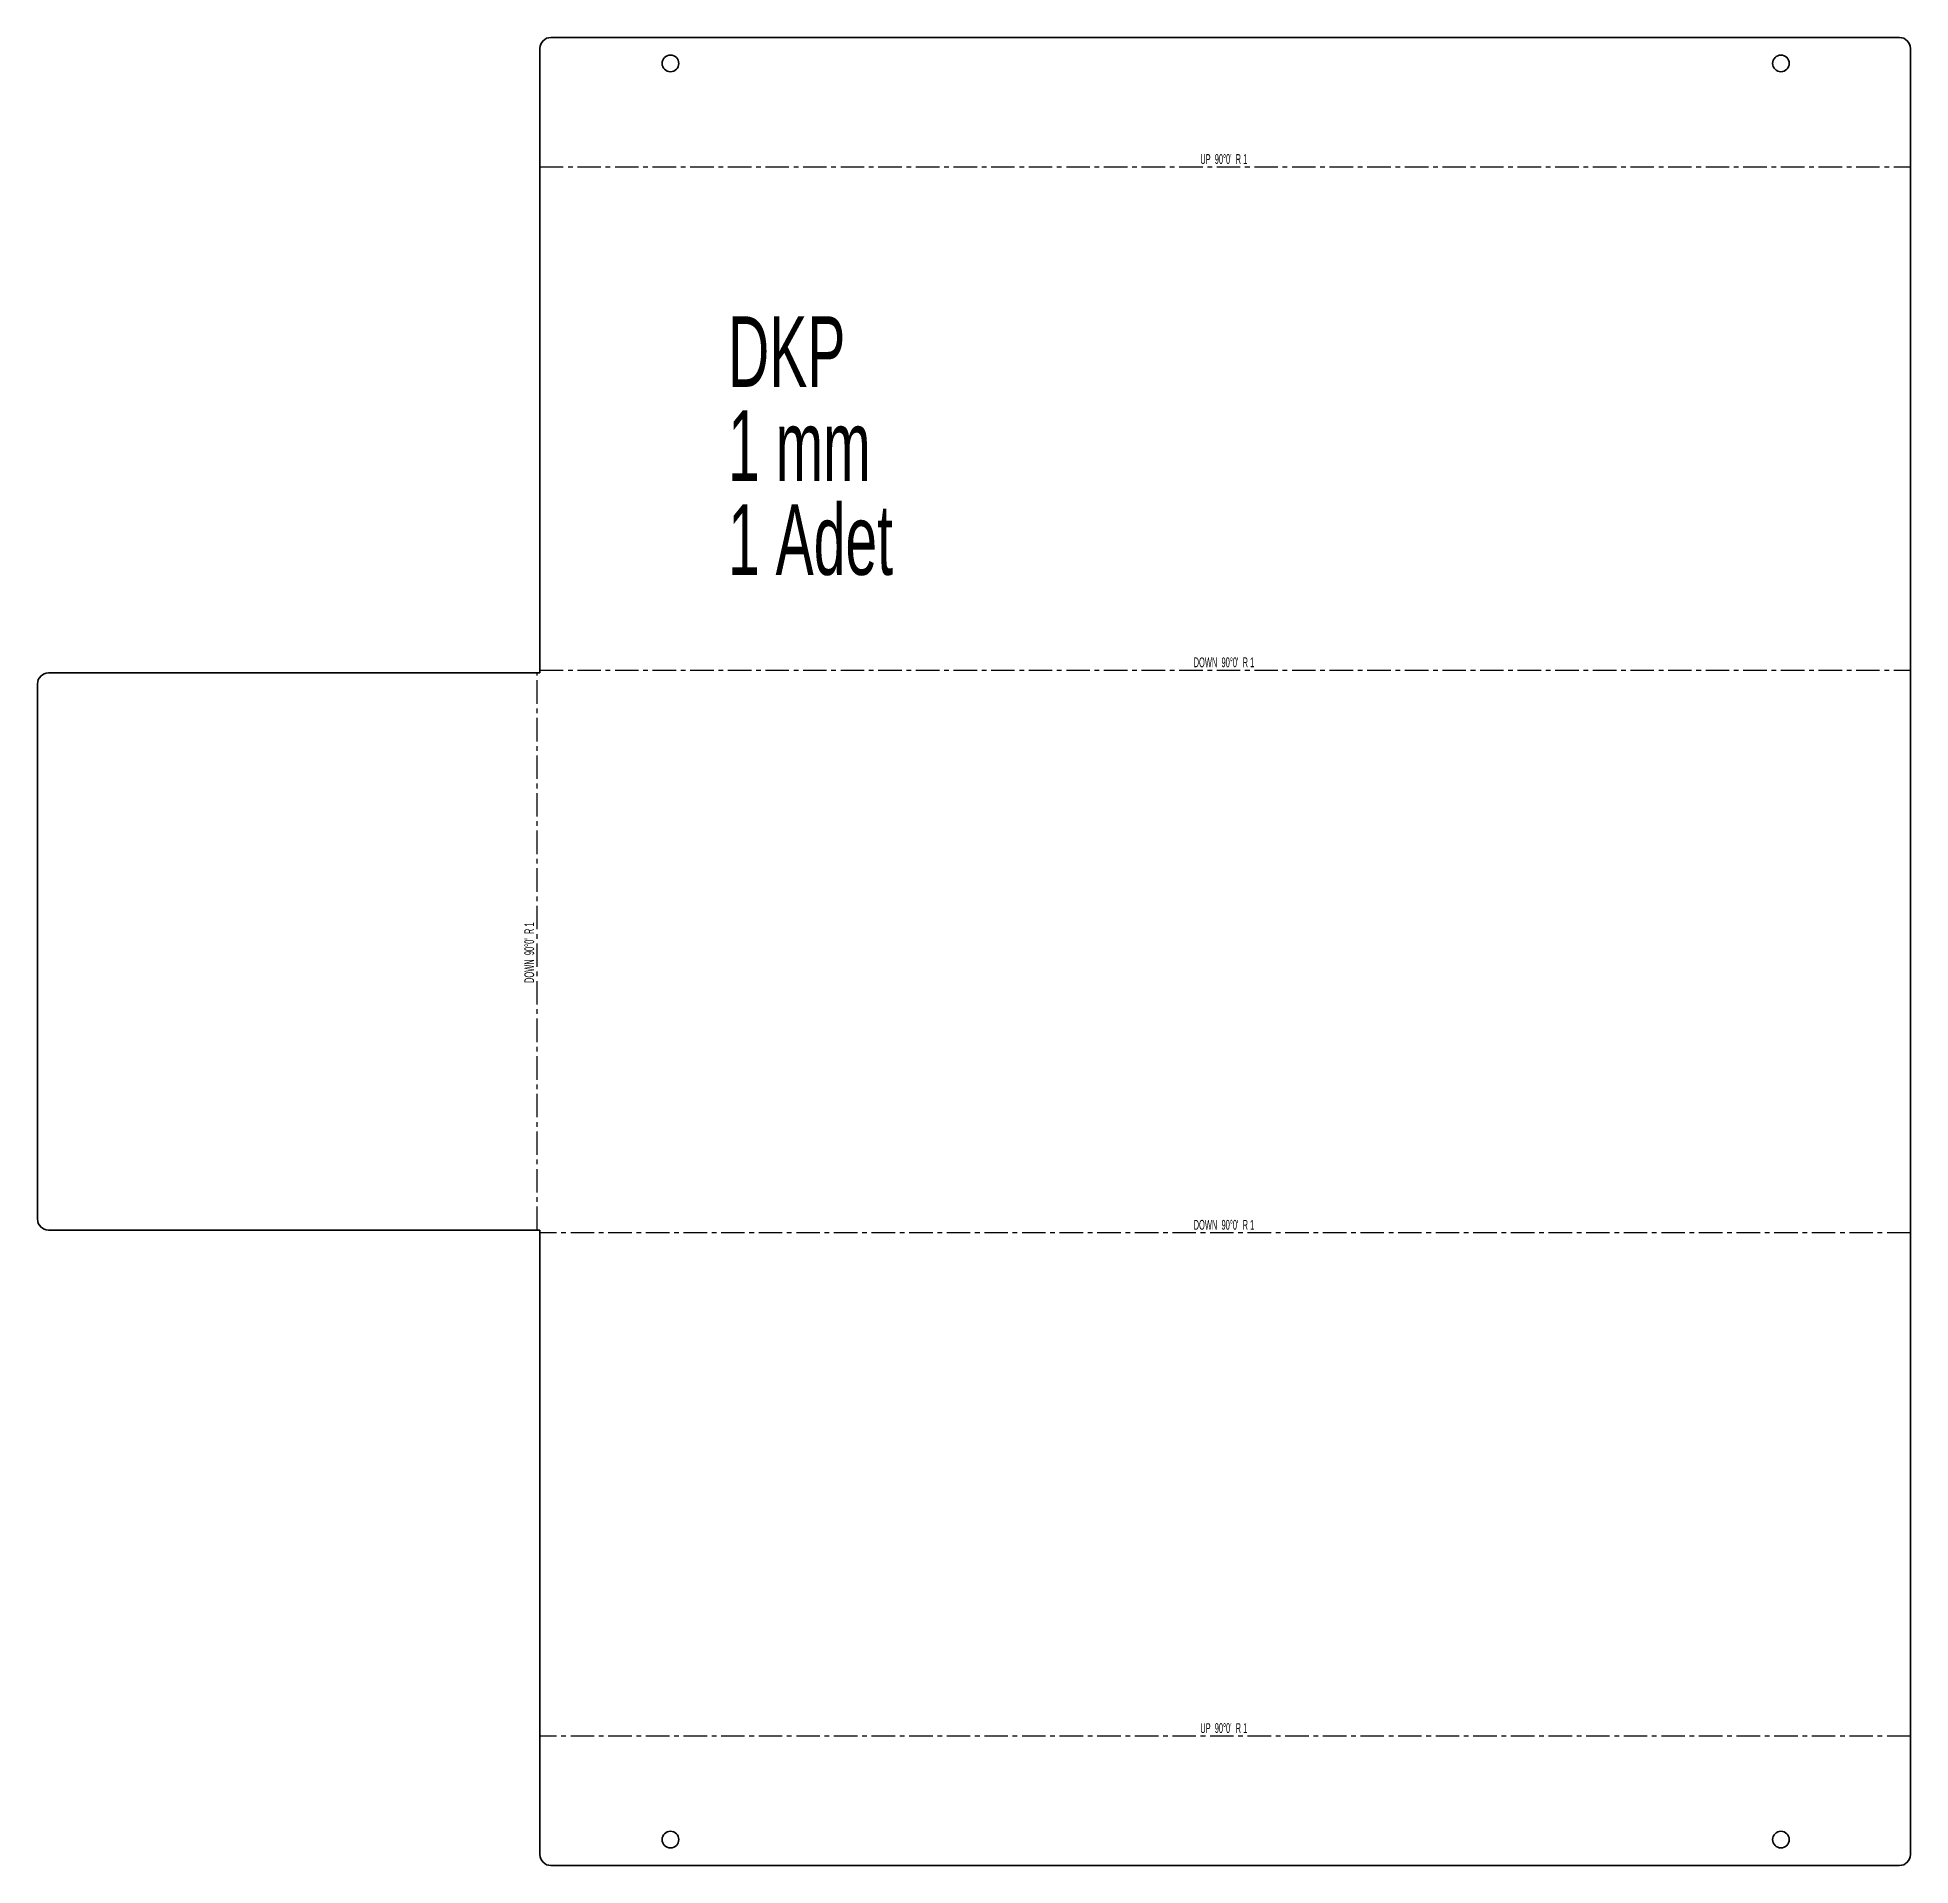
# Model space of a CAD drawing. Header units: millimetres. Extents: x -56 to 970, y -334 to 484.
# Drawn here: x 180 to 686, y -334 to 160 of the extents above; entities that cross this region are included whole.
import ezdxf

# ---------------------------------------------------------------- set-up
doc = ezdxf.new("R2010")
doc.units = ezdxf.units.MM
doc.linetypes.add('CENTER', pattern=[10.16, 6.35, -1.27, 1.27, -1.27])
doc.styles.add('SLDTEXTSTYLE0', font='TXT', dxfattribs={"width": 0.605})
doc.styles.add('SLDTEXTSTYLE1', font='TXT', dxfattribs={"width": 0.5675})
doc.styles.add('SLDTEXTSTYLE2', font='TXT', dxfattribs={"width": 0.572187})

msp = doc.modelspace()

# ---------------------------------------------------------------- texts
at = {"color": 7, "linetype": 'Continuous', "lineweight": 18, "char_height": 2.6458, "attachment_point": 2}
for s, insert, style in [("UP  90°0'  R 1", (500.58, 128.38), 'SLDTEXTSTYLE1'), ("DOWN  90°0'  R 1", (500.62, -7.62), 'SLDTEXTSTYLE2'), ("DOWN  90°0'  R 1", (500.62, -159.62), 'SLDTEXTSTYLE2'), ("UP  90°0'  R 1", (500.58, -295.62), 'SLDTEXTSTYLE1')]:
    msp.add_mtext(s, dxfattribs=dict(at, insert=insert, style=style))
at = {"color": 7, "linetype": 'Continuous', "lineweight": 0, "char_height": 19.05, "attachment_point": 1, "style": 'SLDTEXTSTYLE0'}
for s, insert in [('DKP', (366.66, 84.54)), ('1 mm', (366.66, 59.14)), ('1 Adet', (366.66, 33.74))]:
    msp.add_mtext(s, dxfattribs=dict(at, insert=insert))
at = {"color": 7, "linetype": 'Continuous', "lineweight": 18, "insert": (311.63, -87.42), "char_height": 2.6458, "attachment_point": 2, "rotation": 90, "style": 'SLDTEXTSTYLE2'}
msp.add_mtext("DOWN  90°0'  R 1", dxfattribs=at)

# ---------------------------------------------------------------- linework, layer by layer
at = {"color": 7, "linetype": 'Continuous', "lineweight": 35}
for p, q in [((315.81, -11.8), (315.81, 156.91)), ((318.81, 159.91), (683.1, 159.91)), ((686.1, 156.91), (686.1, -331.09)), ((180.1, -14.8), (180.1, -159.38)), ((315.81, -11.8), (183.1, -11.8)), ((183.1, -162.38), (315.81, -162.38)), ((315.81, -331.09), (315.81, -162.38)), ((683.1, -334.09), (318.81, -334.09))]:
    msp.add_line(p, q, dxfattribs=at)
at = {"color": 7, "linetype": 'CENTER'}
for p, q in [((315.81, 124.91), (686.1, 124.91)), ((315.1, -162.38), (315.1, -11.8)), ((315.81, -11.09), (686.1, -11.09)), ((686.1, -163.09), (315.81, -163.09)), ((686.1, -299.09), (315.81, -299.09))]:
    msp.add_line(p, q, dxfattribs=at)
at = {"color": 7, "linetype": 'Continuous', "lineweight": 35}
for centre in [(351.1, 152.91), (651.1, 152.91), (351.1, -327.09), (651.1, -327.09)]:
    msp.add_circle(centre, 2.25, dxfattribs=at)
for centre, start, end in [((318.81, 156.91), 90, 180), ((683.1, 156.91), 0, 90), ((183.1, -14.8), 90, 180), ((183.1, -159.38), 180, 270), ((318.81, -331.09), 180, 270), ((683.1, -331.09), 270, 0)]:
    msp.add_arc(centre, 3, start, end, dxfattribs=at)

msp.set_redraw_order([(e.dxf.handle, doc.entitydb.next_handle()) for e in msp.query("TEXT MTEXT ATTDEF DIMENSION ARC_DIMENSION")])  # texts and dimensions are drawn at this point

doc.saveas('drawing.dxf')
